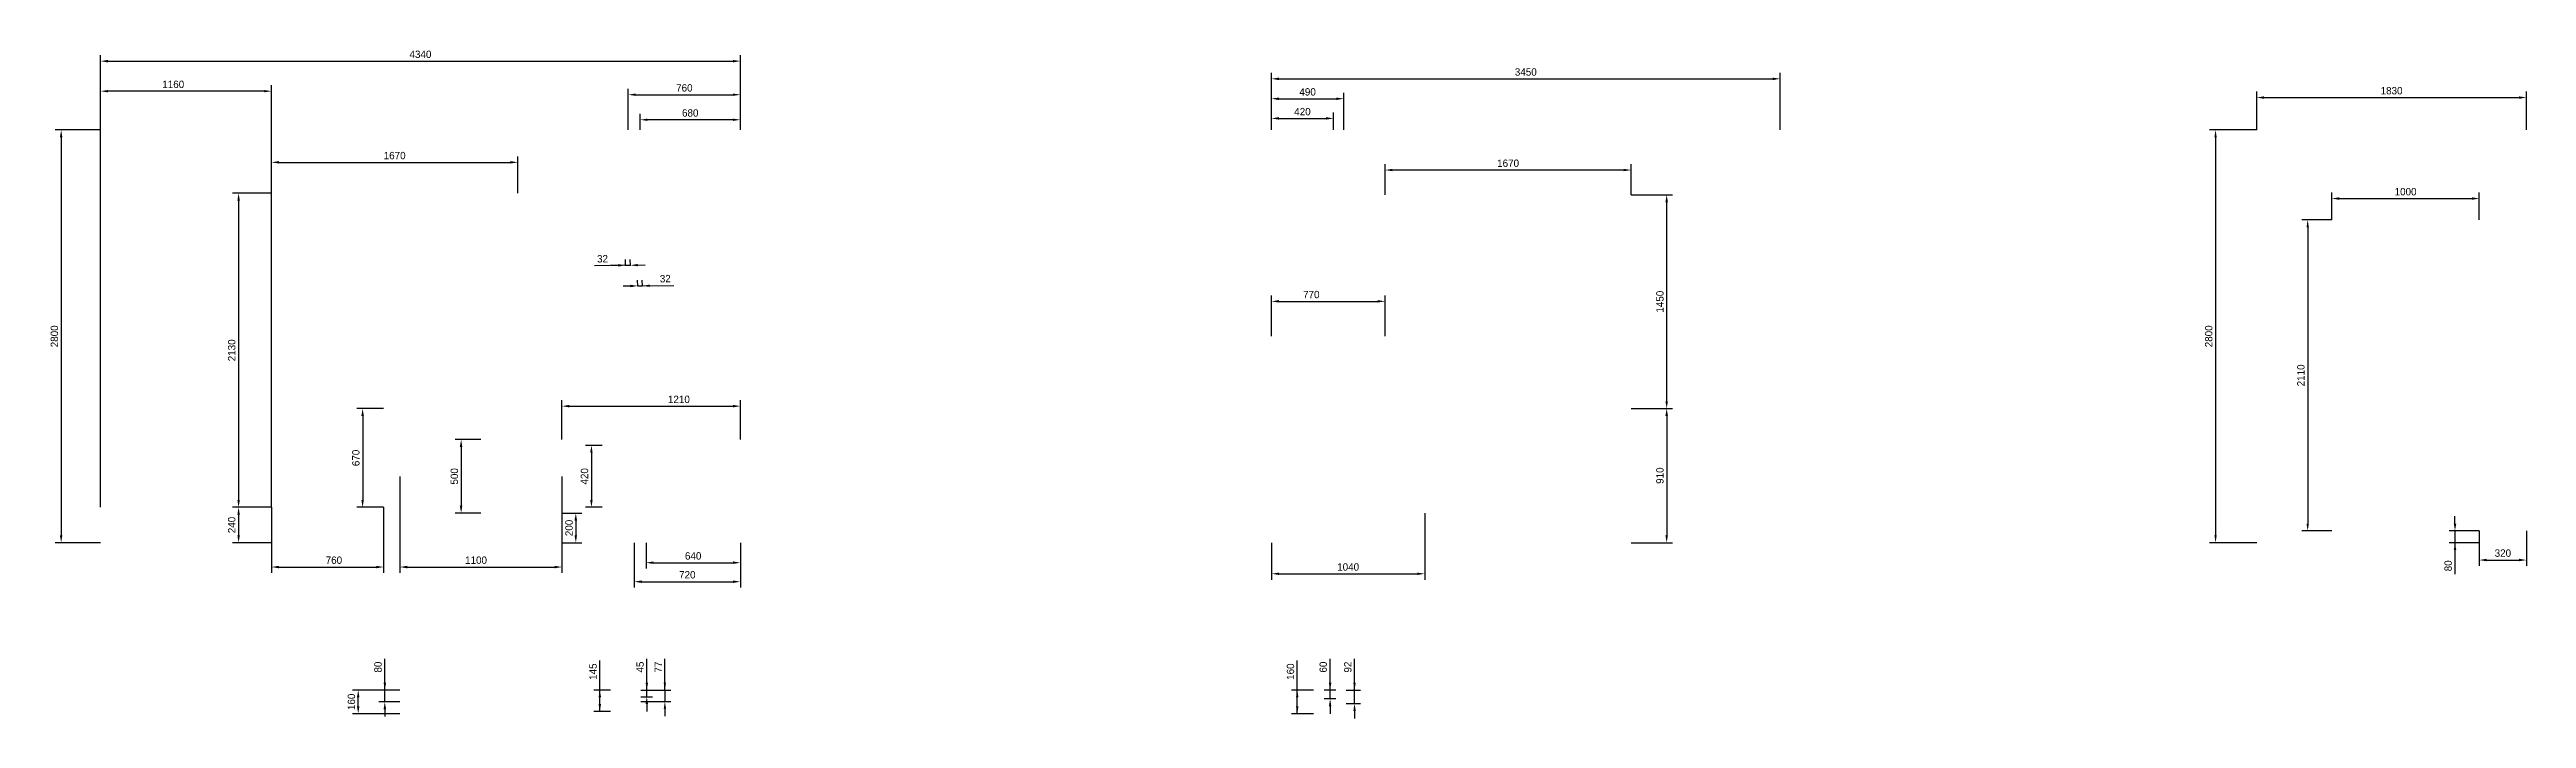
# Model space of a CAD drawing. Header units: millimetres. Extents: x 27201 to 44003, y -1761 to 16863.
# Drawn here: x 27201 to 44003, y 12326 to 16863 of the extents above; entities that cross this region are included whole.
import ezdxf

# ---------------------------------------------------------------- set-up
doc = ezdxf.new("R2010")
doc.units = ezdxf.units.MM
doc.layers.add('08 Размеры', color=7, linetype='Continuous')
doc.styles.get("Standard").update_dxf_attribs({"font": 'Ubuntu-R.ttf'})
doc.dimstyles.new('ISO-25', dxfattribs={"dimtxt": 2.5, "dimasz": 2.5, "dimexe": 1.25, "dimexo": 0.625, "dimtad": 1, "dimtxsty": 'Standard', "dimcen": 2.5, "dimadec": 0, "dimazin": 0, "dimtfac": 1, "dimtmove": 0, "dimatfit": 3, "dimfxl": 1, "dimarcsym": 0})

msp = doc.modelspace()

# ---------------------------------------------------------------- blocks, each defined once
blk = doc.blocks.new('*D76')
at = {"layer": '08 Размеры', "color": 0, "lineweight": -2}
for p, q in [((27547, 16318), (27240, 16318)), ((27280, 16268), (27280, 13568)), ((27547, 13518), (27240, 13518))]:
    blk.add_line(p, q, dxfattribs=at)
at = {"layer": '08 Размеры', "color": 0}
for points in [[(27288, 16268), (27271, 16268), (27280, 16318)], [(27271, 13568), (27288, 13568), (27280, 13518)]]:
    blk.add_solid(points, dxfattribs=at)
at = {"layer": 'Defpoints', "color": 0}
for p in [(27547, 16318), (27280, 13518), (27547, 13518)]:
    blk.add_point(p, dxfattribs=at)
at = {"layer": '08 Размеры', "color": 0, "insert": (27234, 14918), "char_height": 50, "attachment_point": 5, "rotation": 90}
blk.add_mtext('2800', dxfattribs=at)
blk = doc.blocks.new('*D77')
at = {"layer": '08 Размеры', "color": 0, "lineweight": -2}
for p, q in [((27547, 16318), (27547, 16825)), ((31887, 16318), (31887, 16825)), ((27597, 16785), (31837, 16785))]:
    blk.add_line(p, q, dxfattribs=at)
at = {"layer": '08 Размеры', "color": 0}
for points in [[(27597, 16793), (27597, 16776), (27547, 16785)], [(31837, 16776), (31837, 16793), (31887, 16785)]]:
    blk.add_solid(points, dxfattribs=at)
at = {"layer": 'Defpoints', "color": 0}
for p in [(31887, 16785), (27547, 16318), (31887, 16318)]:
    blk.add_point(p, dxfattribs=at)
at = {"layer": '08 Размеры', "color": 0, "insert": (29717, 16831), "char_height": 50, "attachment_point": 5}
blk.add_mtext('4340', dxfattribs=at)
blk = doc.blocks.new('*D78')
at = {"layer": '08 Размеры', "color": 0, "lineweight": -2}
for p, q in [((31207, 16318), (31207, 16427)), ((31837, 16387), (31257, 16387)), ((31887, 16318), (31887, 16427))]:
    blk.add_line(p, q, dxfattribs=at)
at = {"layer": '08 Размеры', "color": 0}
for points in [[(31257, 16395), (31257, 16379), (31207, 16387)], [(31837, 16379), (31837, 16395), (31887, 16387)]]:
    blk.add_solid(points, dxfattribs=at)
at = {"layer": 'Defpoints', "color": 0}
for p in [(31207, 16387), (31207, 16318), (31887, 16318)]:
    blk.add_point(p, dxfattribs=at)
at = {"layer": '08 Размеры', "color": 0, "insert": (31547, 16433), "char_height": 50, "attachment_point": 5}
blk.add_mtext('680', dxfattribs=at)
blk = doc.blocks.new('*D79')
at = {"layer": '08 Размеры', "color": 0, "lineweight": -2}
for p, q in [((31127, 16318), (31127, 16597)), ((31177, 16557), (31837, 16557)), ((31887, 16318), (31887, 16597))]:
    blk.add_line(p, q, dxfattribs=at)
at = {"layer": '08 Размеры', "color": 0}
for points in [[(31177, 16565), (31177, 16549), (31127, 16557)], [(31837, 16549), (31837, 16565), (31887, 16557)]]:
    blk.add_solid(points, dxfattribs=at)
at = {"layer": 'Defpoints', "color": 0}
for p in [(31887, 16557), (31127, 16318), (31887, 16318)]:
    blk.add_point(p, dxfattribs=at)
at = {"layer": '08 Размеры', "color": 0, "insert": (31507, 16603), "char_height": 50, "attachment_point": 5}
blk.add_mtext('760', dxfattribs=at)
blk = doc.blocks.new('*D80')
at = {"layer": '08 Размеры', "color": 0, "lineweight": -2}
for p, q in [((27547, 13758), (27547, 16621)), ((28657, 16581), (27597, 16581)), ((28707, 13758), (28707, 16621))]:
    blk.add_line(p, q, dxfattribs=at)
at = {"layer": '08 Размеры', "color": 0}
for points in [[(27597, 16589), (27597, 16573), (27547, 16581)], [(28657, 16573), (28657, 16589), (28707, 16581)]]:
    blk.add_solid(points, dxfattribs=at)
at = {"layer": 'Defpoints', "color": 0}
for p in [(27547, 16581), (27547, 13758), (28707, 13758)]:
    blk.add_point(p, dxfattribs=at)
at = {"layer": '08 Размеры', "color": 0, "insert": (28040, 16627), "char_height": 50, "attachment_point": 5}
blk.add_mtext('1160', dxfattribs=at)
blk = doc.blocks.new('*D81')
at = {"layer": '08 Размеры', "color": 0, "lineweight": -2}
for p, q in [((28707, 15888), (28443, 15888)), ((28483, 15838), (28483, 13808)), ((28707, 13758), (28443, 13758))]:
    blk.add_line(p, q, dxfattribs=at)
at = {"layer": '08 Размеры', "color": 0}
for points in [[(28492, 15838), (28475, 15838), (28483, 15888)], [(28475, 13808), (28492, 13808), (28483, 13758)]]:
    blk.add_solid(points, dxfattribs=at)
at = {"layer": 'Defpoints', "color": 0}
for p in [(28707, 15888), (28483, 13758), (28707, 13758)]:
    blk.add_point(p, dxfattribs=at)
at = {"layer": '08 Размеры', "color": 0, "insert": (28437, 14823), "char_height": 50, "attachment_point": 5, "rotation": 90}
blk.add_mtext('2130', dxfattribs=at)
blk = doc.blocks.new('*D82')
at = {"layer": '08 Размеры', "color": 0, "lineweight": -2}
for p, q in [((28707, 13758), (28443, 13758)), ((28483, 13708), (28483, 13568)), ((28707, 13518), (28443, 13518))]:
    blk.add_line(p, q, dxfattribs=at)
at = {"layer": '08 Размеры', "color": 0}
for points in [[(28492, 13708), (28475, 13708), (28483, 13758)], [(28475, 13568), (28492, 13568), (28483, 13518)]]:
    blk.add_solid(points, dxfattribs=at)
at = {"layer": 'Defpoints', "color": 0}
for p in [(28707, 13758), (28483, 13518), (28707, 13518)]:
    blk.add_point(p, dxfattribs=at)
at = {"layer": '08 Размеры', "color": 0, "insert": (28437, 13638), "char_height": 50, "attachment_point": 5, "rotation": 90}
blk.add_mtext('240', dxfattribs=at)
blk = doc.blocks.new('*D83')
at = {"layer": '08 Размеры', "color": 0, "lineweight": -2}
for p, q in [((28707, 13758), (28707, 13313)), ((29467, 13758), (29467, 13313)), ((28757, 13353), (29417, 13353))]:
    blk.add_line(p, q, dxfattribs=at)
at = {"layer": '08 Размеры', "color": 0}
for points in [[(28757, 13361), (28757, 13344), (28707, 13353)], [(29417, 13344), (29417, 13361), (29467, 13353)]]:
    blk.add_solid(points, dxfattribs=at)
at = {"layer": 'Defpoints', "color": 0}
for p in [(28707, 13758), (29467, 13758), (29467, 13353)]:
    blk.add_point(p, dxfattribs=at)
at = {"layer": '08 Размеры', "color": 0, "insert": (29130, 13399), "char_height": 50, "attachment_point": 5}
blk.add_mtext('760', dxfattribs=at)
blk = doc.blocks.new('*D84')
at = {"layer": '08 Размеры', "color": 0, "lineweight": -2}
for p, q in [((29467, 14428), (29285, 14428)), ((29325, 14378), (29325, 13808)), ((29467, 13758), (29285, 13758))]:
    blk.add_line(p, q, dxfattribs=at)
at = {"layer": '08 Размеры', "color": 0}
for points in [[(29333, 14378), (29316, 14378), (29325, 14428)], [(29316, 13808), (29333, 13808), (29325, 13758)]]:
    blk.add_solid(points, dxfattribs=at)
at = {"layer": 'Defpoints', "color": 0}
for p in [(29467, 14428), (29325, 13758), (29467, 13758)]:
    blk.add_point(p, dxfattribs=at)
at = {"layer": '08 Размеры', "color": 0, "insert": (29279, 14093), "char_height": 50, "attachment_point": 5, "rotation": 90}
blk.add_mtext('670', dxfattribs=at)
blk = doc.blocks.new('*D85')
at = {"layer": '08 Размеры', "color": 0, "lineweight": -2}
for p, q in [((29577, 13968), (29577, 13313)), ((30677, 13968), (30677, 13313)), ((29627, 13353), (30627, 13353))]:
    blk.add_line(p, q, dxfattribs=at)
at = {"layer": '08 Размеры', "color": 0}
for points in [[(29627, 13361), (29627, 13344), (29577, 13353)], [(30627, 13344), (30627, 13361), (30677, 13353)]]:
    blk.add_solid(points, dxfattribs=at)
at = {"layer": 'Defpoints', "color": 0}
for p in [(29577, 13968), (30677, 13968), (30677, 13353)]:
    blk.add_point(p, dxfattribs=at)
at = {"layer": '08 Размеры', "color": 0, "insert": (30094, 13399), "char_height": 50, "attachment_point": 5}
blk.add_mtext('1100', dxfattribs=at)
blk = doc.blocks.new('*D86')
at = {"layer": '08 Размеры', "color": 0, "lineweight": -2}
for p, q in [((30127, 14218), (29953, 14218)), ((29993, 14168), (29993, 13768)), ((30127, 13718), (29953, 13718))]:
    blk.add_line(p, q, dxfattribs=at)
at = {"layer": '08 Размеры', "color": 0}
for points in [[(30001, 14168), (29984, 14168), (29993, 14218)], [(29984, 13768), (30001, 13768), (29993, 13718)]]:
    blk.add_solid(points, dxfattribs=at)
at = {"layer": 'Defpoints', "color": 0}
for p in [(30127, 14218), (29993, 13718), (30127, 13718)]:
    blk.add_point(p, dxfattribs=at)
at = {"layer": '08 Размеры', "color": 0, "insert": (29947, 13968), "char_height": 50, "attachment_point": 5, "rotation": 90}
blk.add_mtext('500', dxfattribs=at)
blk = doc.blocks.new('*D87')
at = {"layer": '08 Размеры', "color": 0, "lineweight": -2}
for p, q in [((30949, 14178), (30837, 14178)), ((30877, 14128), (30877, 13808)), ((30949, 13758), (30837, 13758))]:
    blk.add_line(p, q, dxfattribs=at)
at = {"layer": '08 Размеры', "color": 0}
for points in [[(30885, 14128), (30868, 14128), (30877, 14178)], [(30868, 13808), (30885, 13808), (30877, 13758)]]:
    blk.add_solid(points, dxfattribs=at)
at = {"layer": 'Defpoints', "color": 0}
for p in [(30949, 14178), (30877, 13758), (30949, 13758)]:
    blk.add_point(p, dxfattribs=at)
at = {"layer": '08 Размеры', "color": 0, "insert": (30830, 13968), "char_height": 50, "attachment_point": 5, "rotation": 90}
blk.add_mtext('420', dxfattribs=at)
blk = doc.blocks.new('*D88')
at = {"layer": '08 Размеры', "color": 0, "lineweight": -2}
for p, q in [((31247, 13518), (31247, 13342)), ((31887, 13518), (31887, 13342)), ((31297, 13382), (31837, 13382))]:
    blk.add_line(p, q, dxfattribs=at)
at = {"layer": '08 Размеры', "color": 0}
for points in [[(31297, 13391), (31297, 13374), (31247, 13382)], [(31837, 13374), (31837, 13391), (31887, 13382)]]:
    blk.add_solid(points, dxfattribs=at)
at = {"layer": 'Defpoints', "color": 0}
for p in [(31247, 13518), (31887, 13518), (31887, 13382)]:
    blk.add_point(p, dxfattribs=at)
at = {"layer": '08 Размеры', "color": 0, "insert": (31567, 13428), "char_height": 50, "attachment_point": 5}
blk.add_mtext('640', dxfattribs=at)
blk = doc.blocks.new('*D89')
at = {"layer": '08 Размеры', "color": 0, "lineweight": -2}
for p, q in [((31167, 13518), (31167, 13213)), ((31887, 13518), (31887, 13213)), ((31217, 13253), (31837, 13253))]:
    blk.add_line(p, q, dxfattribs=at)
at = {"layer": '08 Размеры', "color": 0}
for points in [[(31217, 13262), (31217, 13245), (31167, 13253)], [(31837, 13245), (31837, 13262), (31887, 13253)]]:
    blk.add_solid(points, dxfattribs=at)
at = {"layer": 'Defpoints', "color": 0}
for p in [(31167, 13518), (31887, 13518), (31887, 13253)]:
    blk.add_point(p, dxfattribs=at)
at = {"layer": '08 Размеры', "color": 0, "insert": (31527, 13300), "char_height": 50, "attachment_point": 5}
blk.add_mtext('720', dxfattribs=at)
blk = doc.blocks.new('*D90')
at = {"layer": '08 Размеры', "color": 0, "lineweight": -2}
for p, q in [((30677, 13718), (30811, 13718)), ((30771, 13668), (30771, 13568)), ((30677, 13518), (30811, 13518))]:
    blk.add_line(p, q, dxfattribs=at)
at = {"layer": '08 Размеры', "color": 0}
for points in [[(30779, 13668), (30762, 13668), (30771, 13718)], [(30762, 13568), (30779, 13568), (30771, 13518)]]:
    blk.add_solid(points, dxfattribs=at)
at = {"layer": 'Defpoints', "color": 0}
for p in [(30677, 13718), (30677, 13518), (30771, 13518)]:
    blk.add_point(p, dxfattribs=at)
at = {"layer": '08 Размеры', "color": 0, "insert": (30725, 13618), "char_height": 50, "attachment_point": 5, "rotation": 90}
blk.add_mtext('200', dxfattribs=at)
blk = doc.blocks.new('*D91')
at = {"layer": '08 Размеры', "color": 0, "lineweight": -2}
for p, q in [((28707, 15888), (28707, 16138)), ((30377, 15888), (30377, 16138)), ((28757, 16098), (30327, 16098))]:
    blk.add_line(p, q, dxfattribs=at)
at = {"layer": '08 Размеры', "color": 0}
for points in [[(28757, 16107), (28757, 16090), (28707, 16098)], [(30327, 16090), (30327, 16107), (30377, 16098)]]:
    blk.add_solid(points, dxfattribs=at)
at = {"layer": 'Defpoints', "color": 0}
for p in [(30377, 16098), (28707, 15888), (30377, 15888)]:
    blk.add_point(p, dxfattribs=at)
at = {"layer": '08 Размеры', "color": 0, "insert": (29542, 16144), "char_height": 50, "attachment_point": 5}
blk.add_mtext('1670', dxfattribs=at)
blk = doc.blocks.new('*D92')
at = {"layer": '08 Размеры', "color": 0, "lineweight": -2}
for p, q in [((30677, 14218), (30677, 14484)), ((31887, 14218), (31887, 14484)), ((30727, 14444), (31837, 14444))]:
    blk.add_line(p, q, dxfattribs=at)
at = {"layer": '08 Размеры', "color": 0}
for points in [[(30727, 14453), (30727, 14436), (30677, 14444)], [(31837, 14436), (31837, 14453), (31887, 14444)]]:
    blk.add_solid(points, dxfattribs=at)
at = {"layer": 'Defpoints', "color": 0}
for p in [(31887, 14444), (30677, 14218), (31887, 14218)]:
    blk.add_point(p, dxfattribs=at)
at = {"layer": '08 Размеры', "color": 0, "insert": (31470, 14490), "char_height": 50, "attachment_point": 5}
blk.add_mtext('1210', dxfattribs=at)
blk = doc.blocks.new('*D93')
at = {"layer": '08 Размеры', "color": 0, "lineweight": -2}
for p, q in [((31191, 15258), (31190, 15300)), ((31223, 15258), (31222, 15300)), ((31141, 15259), (31091, 15259)), ((31191, 15260), (31435, 15263)), ((31191, 15260), (31223, 15260))]:
    blk.add_line(p, q, dxfattribs=at)
at = {"layer": '08 Размеры', "color": 0}
for points in [[(31141, 15251), (31140, 15268), (31191, 15260)], [(31272, 15269), (31273, 15253), (31223, 15260)]]:
    blk.add_solid(points, dxfattribs=at)
at = {"layer": 'Defpoints', "color": 0}
for p in [(31191, 15258), (31223, 15260), (31223, 15258)]:
    blk.add_point(p, dxfattribs=at)
at = {"layer": '08 Размеры', "color": 0, "insert": (31378, 15309), "char_height": 50, "attachment_point": 5, "rotation": 0.8185}
blk.add_mtext('32', dxfattribs=at)
blk = doc.blocks.new('*D94')
at = {"layer": '08 Размеры', "color": 0, "lineweight": -2}
for p, q in [((31109, 15400), (30897, 15397)), ((31059, 15399), (31009, 15398)), ((31109, 15397), (31108, 15440)), ((31109, 15400), (31141, 15400)), ((31141, 15398), (31140, 15440)), ((31191, 15401), (31241, 15402))]:
    blk.add_line(p, q, dxfattribs=at)
at = {"layer": '08 Размеры', "color": 0}
for points in [[(31059, 15391), (31058, 15408), (31109, 15400)], [(31190, 15409), (31191, 15393), (31141, 15400)]]:
    blk.add_solid(points, dxfattribs=at)
at = {"layer": 'Defpoints', "color": 0}
for p in [(31109, 15397), (31141, 15400), (31141, 15398)]:
    blk.add_point(p, dxfattribs=at)
at = {"layer": '08 Размеры', "color": 0, "insert": (30952, 15444), "char_height": 50, "attachment_point": 5, "rotation": 0.8185}
blk.add_mtext('32', dxfattribs=at)
blk = doc.blocks.new('*D97')
at = {"layer": '08 Размеры', "color": 0, "lineweight": -2}
for p, q in [((29475, 12438), (29475, 12731)), ((29475, 12568), (29475, 12618)), ((29577, 12518), (29435, 12518)), ((29577, 12438), (29435, 12438)), ((29475, 12438), (29475, 12518)), ((29475, 12388), (29475, 12338))]:
    blk.add_line(p, q, dxfattribs=at)
at = {"layer": '08 Размеры', "color": 0}
for points in [[(29467, 12568), (29484, 12568), (29475, 12518)], [(29484, 12388), (29467, 12388), (29475, 12438)]]:
    blk.add_solid(points, dxfattribs=at)
at = {"layer": 'Defpoints', "color": 0}
for p in [(29475, 12518), (29577, 12518), (29577, 12438)]:
    blk.add_point(p, dxfattribs=at)
at = {"layer": '08 Размеры', "color": 0, "insert": (29429, 12674), "char_height": 50, "attachment_point": 5, "rotation": 90}
blk.add_mtext('80', dxfattribs=at)
blk = doc.blocks.new('*D98')
at = {"layer": '08 Размеры', "color": 0, "lineweight": -2}
for p, q in [((29577, 12518), (29255, 12518)), ((29295, 12408), (29295, 12468)), ((29577, 12358), (29255, 12358))]:
    blk.add_line(p, q, dxfattribs=at)
at = {"layer": '08 Размеры', "color": 0}
for points in [[(29303, 12468), (29286, 12468), (29295, 12518)], [(29286, 12408), (29303, 12408), (29295, 12358)]]:
    blk.add_solid(points, dxfattribs=at)
at = {"layer": 'Defpoints', "color": 0}
for p in [(29295, 12518), (29577, 12518), (29577, 12358)]:
    blk.add_point(p, dxfattribs=at)
at = {"layer": '08 Размеры', "color": 0, "insert": (29249, 12438), "char_height": 50, "attachment_point": 5, "rotation": 90}
blk.add_mtext('160', dxfattribs=at)
blk = doc.blocks.new('*D99')
at = {"layer": '08 Размеры', "color": 0, "lineweight": -2}
for p, q in [((30934, 12373), (30934, 12718)), ((31006, 12518), (30894, 12518)), ((30934, 12423), (30934, 12468)), ((31006, 12373), (30894, 12373))]:
    blk.add_line(p, q, dxfattribs=at)
at = {"layer": '08 Размеры', "color": 0}
for points in [[(30942, 12468), (30925, 12468), (30934, 12518)], [(30925, 12423), (30942, 12423), (30934, 12373)]]:
    blk.add_solid(points, dxfattribs=at)
at = {"layer": 'Defpoints', "color": 0}
for p in [(30934, 12518), (31006, 12518), (31006, 12373)]:
    blk.add_point(p, dxfattribs=at)
at = {"layer": '08 Размеры', "color": 0, "insert": (30888, 12643), "char_height": 50, "attachment_point": 5, "rotation": 90}
blk.add_mtext('145', dxfattribs=at)
blk = doc.blocks.new('*D100')
at = {"layer": '08 Размеры', "color": 0, "lineweight": -2}
for p, q in [((31252, 12473), (31252, 12731)), ((31252, 12568), (31252, 12618)), ((31211, 12518), (31292, 12518)), ((31211, 12473), (31292, 12473)), ((31252, 12473), (31252, 12518)), ((31252, 12423), (31252, 12373))]:
    blk.add_line(p, q, dxfattribs=at)
at = {"layer": '08 Размеры', "color": 0}
for points in [[(31244, 12568), (31261, 12568), (31252, 12518)], [(31261, 12423), (31244, 12423), (31252, 12473)]]:
    blk.add_solid(points, dxfattribs=at)
at = {"layer": 'Defpoints', "color": 0}
for p in [(31211, 12518), (31211, 12473), (31252, 12518)]:
    blk.add_point(p, dxfattribs=at)
at = {"layer": '08 Размеры', "color": 0, "insert": (31207, 12674), "char_height": 50, "attachment_point": 5, "rotation": 90}
blk.add_mtext('45', dxfattribs=at)
blk = doc.blocks.new('*D101')
at = {"layer": '08 Размеры', "color": 0, "lineweight": -2}
for p, q in [((31375, 12518), (31375, 12730)), ((31375, 12568), (31375, 12618)), ((31211, 12441), (31415, 12441)), ((31212, 12518), (31415, 12518)), ((31375, 12518), (31375, 12441)), ((31375, 12391), (31375, 12341))]:
    blk.add_line(p, q, dxfattribs=at)
at = {"layer": '08 Размеры', "color": 0}
for points in [[(31367, 12568), (31383, 12568), (31375, 12518)], [(31383, 12391), (31367, 12391), (31375, 12441)]]:
    blk.add_solid(points, dxfattribs=at)
at = {"layer": 'Defpoints', "color": 0}
for p in [(31211, 12441), (31212, 12518), (31375, 12441)]:
    blk.add_point(p, dxfattribs=at)
at = {"layer": '08 Размеры', "color": 0, "insert": (31330, 12674), "char_height": 50, "attachment_point": 5, "rotation": 90}
blk.add_mtext('77', dxfattribs=at)
blk = doc.blocks.new('*D103')
at = {"layer": '08 Размеры', "color": 0, "lineweight": -2}
for p, q in [((35490, 16318), (35490, 16705)), ((35540, 16665), (38890, 16665)), ((38940, 16318), (38940, 16705))]:
    blk.add_line(p, q, dxfattribs=at)
at = {"layer": '08 Размеры', "color": 0}
for points in [[(35540, 16673), (35540, 16656), (35490, 16665)], [(38890, 16656), (38890, 16673), (38940, 16665)]]:
    blk.add_solid(points, dxfattribs=at)
at = {"layer": 'Defpoints', "color": 0}
for p in [(38940, 16665), (35490, 16318), (38940, 16318)]:
    blk.add_point(p, dxfattribs=at)
at = {"layer": '08 Размеры', "color": 0, "insert": (37215, 16711), "char_height": 50, "attachment_point": 5}
blk.add_mtext('3450', dxfattribs=at)
blk = doc.blocks.new('*D104')
at = {"layer": '08 Размеры', "color": 0, "lineweight": -2}
for p, q in [((35490, 16318), (35490, 16436)), ((35540, 16396), (35860, 16396)), ((35910, 16318), (35910, 16436))]:
    blk.add_line(p, q, dxfattribs=at)
at = {"layer": '08 Размеры', "color": 0}
for points in [[(35540, 16405), (35540, 16388), (35490, 16396)], [(35860, 16388), (35860, 16405), (35910, 16396)]]:
    blk.add_solid(points, dxfattribs=at)
at = {"layer": 'Defpoints', "color": 0}
for p in [(35490, 16318), (35910, 16396), (35910, 16318)]:
    blk.add_point(p, dxfattribs=at)
at = {"layer": '08 Размеры', "color": 0, "insert": (35700, 16442), "char_height": 50, "attachment_point": 5}
blk.add_mtext('420', dxfattribs=at)
blk = doc.blocks.new('*D105')
at = {"layer": '08 Размеры', "color": 0, "lineweight": -2}
for p, q in [((35490, 16318), (35490, 16570)), ((35540, 16530), (35930, 16530)), ((35980, 16318), (35980, 16570))]:
    blk.add_line(p, q, dxfattribs=at)
at = {"layer": '08 Размеры', "color": 0}
for points in [[(35540, 16538), (35540, 16521), (35490, 16530)], [(35930, 16521), (35930, 16538), (35980, 16530)]]:
    blk.add_solid(points, dxfattribs=at)
at = {"layer": 'Defpoints', "color": 0}
for p in [(35980, 16530), (35490, 16318), (35980, 16318)]:
    blk.add_point(p, dxfattribs=at)
at = {"layer": '08 Размеры', "color": 0, "insert": (35735, 16576), "char_height": 50, "attachment_point": 5}
blk.add_mtext('490', dxfattribs=at)
blk = doc.blocks.new('*D106')
at = {"layer": '08 Размеры', "color": 0, "lineweight": -2}
for p, q in [((35490, 14918), (35490, 15195)), ((35540, 15155), (36210, 15155)), ((36260, 14918), (36260, 15195))]:
    blk.add_line(p, q, dxfattribs=at)
at = {"layer": '08 Размеры', "color": 0}
for points in [[(35540, 15164), (35540, 15147), (35490, 15155)], [(36210, 15147), (36210, 15164), (36260, 15155)]]:
    blk.add_solid(points, dxfattribs=at)
at = {"layer": 'Defpoints', "color": 0}
for p in [(36260, 15155), (35490, 14918), (36260, 14918)]:
    blk.add_point(p, dxfattribs=at)
at = {"layer": '08 Размеры', "color": 0, "insert": (35760, 15201), "char_height": 50, "attachment_point": 5}
blk.add_mtext('770', dxfattribs=at)
blk = doc.blocks.new('*D107')
at = {"layer": '08 Размеры', "color": 0, "lineweight": -2}
for p, q in [((37930, 14428), (38211, 14428)), ((38171, 14378), (38171, 13568)), ((37930, 13518), (38211, 13518))]:
    blk.add_line(p, q, dxfattribs=at)
at = {"layer": '08 Размеры', "color": 0}
for points in [[(38179, 14378), (38162, 14378), (38171, 14428)], [(38162, 13568), (38179, 13568), (38171, 13518)]]:
    blk.add_solid(points, dxfattribs=at)
at = {"layer": 'Defpoints', "color": 0}
for p in [(37930, 14428), (37930, 13518), (38171, 13518)]:
    blk.add_point(p, dxfattribs=at)
at = {"layer": '08 Размеры', "color": 0, "insert": (38125, 13973), "char_height": 50, "attachment_point": 5, "rotation": 90}
blk.add_mtext('910', dxfattribs=at)
blk = doc.blocks.new('*D108')
at = {"layer": '08 Размеры', "color": 0, "lineweight": -2}
for p, q in [((36260, 15878), (36260, 16086)), ((37880, 16046), (36310, 16046)), ((37930, 15878), (37930, 16086))]:
    blk.add_line(p, q, dxfattribs=at)
at = {"layer": '08 Размеры', "color": 0}
for points in [[(36310, 16054), (36310, 16038), (36260, 16046)], [(37880, 16038), (37880, 16054), (37930, 16046)]]:
    blk.add_solid(points, dxfattribs=at)
at = {"layer": 'Defpoints', "color": 0}
for p in [(36260, 16046), (36260, 15878), (37930, 15878)]:
    blk.add_point(p, dxfattribs=at)
at = {"layer": '08 Размеры', "color": 0, "insert": (37095, 16092), "char_height": 50, "attachment_point": 5}
blk.add_mtext('1670', dxfattribs=at)
blk = doc.blocks.new('*D109')
at = {"layer": '08 Размеры', "color": 0, "lineweight": -2}
for p, q in [((37930, 15878), (38211, 15878)), ((38171, 14478), (38171, 15828)), ((37930, 14428), (38211, 14428))]:
    blk.add_line(p, q, dxfattribs=at)
at = {"layer": '08 Размеры', "color": 0}
for points in [[(38179, 15828), (38162, 15828), (38171, 15878)], [(38162, 14478), (38179, 14478), (38171, 14428)]]:
    blk.add_solid(points, dxfattribs=at)
at = {"layer": 'Defpoints', "color": 0}
for p in [(37930, 15878), (38171, 15878), (37930, 14428)]:
    blk.add_point(p, dxfattribs=at)
at = {"layer": '08 Размеры', "color": 0, "insert": (38125, 15153), "char_height": 50, "attachment_point": 5, "rotation": 90}
blk.add_mtext('1450', dxfattribs=at)
blk = doc.blocks.new('*D110')
at = {"layer": '08 Размеры', "color": 0, "lineweight": -2}
for p, q in [((36530, 13718), (36530, 13267)), ((35490, 13518), (35490, 13267)), ((35540, 13307), (36480, 13307))]:
    blk.add_line(p, q, dxfattribs=at)
at = {"layer": '08 Размеры', "color": 0}
for points in [[(35540, 13315), (35540, 13299), (35490, 13307)], [(36480, 13299), (36480, 13315), (36530, 13307)]]:
    blk.add_solid(points, dxfattribs=at)
at = {"layer": 'Defpoints', "color": 0}
for p in [(36530, 13718), (35490, 13518), (36530, 13307)]:
    blk.add_point(p, dxfattribs=at)
at = {"layer": '08 Размеры', "color": 0, "insert": (36010, 13353), "char_height": 50, "attachment_point": 5}
blk.add_mtext('1040', dxfattribs=at)
blk = doc.blocks.new('*D111')
at = {"layer": '08 Размеры', "color": 0, "lineweight": -2}
for p, q in [((35665, 12358), (35665, 12719)), ((35775, 12518), (35625, 12518)), ((35665, 12408), (35665, 12468)), ((35775, 12358), (35625, 12358))]:
    blk.add_line(p, q, dxfattribs=at)
at = {"layer": '08 Размеры', "color": 0}
for points in [[(35673, 12468), (35656, 12468), (35665, 12518)], [(35656, 12408), (35673, 12408), (35665, 12358)]]:
    blk.add_solid(points, dxfattribs=at)
at = {"layer": 'Defpoints', "color": 0}
for p in [(35665, 12518), (35775, 12518), (35775, 12358)]:
    blk.add_point(p, dxfattribs=at)
at = {"layer": '08 Размеры', "color": 0, "insert": (35619, 12643), "char_height": 50, "attachment_point": 5, "rotation": 90}
blk.add_mtext('160', dxfattribs=at)
blk = doc.blocks.new('*D112')
at = {"layer": '08 Размеры', "color": 0, "lineweight": -2}
for p, q in [((35888, 12458), (35888, 12731)), ((35926, 12518), (35848, 12518)), ((35926, 12458), (35848, 12458)), ((35888, 12458), (35888, 12518)), ((35888, 12408), (35888, 12358))]:
    blk.add_line(p, q, dxfattribs=at)
at = {"layer": '08 Размеры', "color": 0}
for points in [[(35879, 12568), (35896, 12568), (35888, 12518)], [(35896, 12408), (35879, 12408), (35888, 12458)]]:
    blk.add_solid(points, dxfattribs=at)
at = {"layer": 'Defpoints', "color": 0}
for p in [(35888, 12518), (35926, 12518), (35926, 12458)]:
    blk.add_point(p, dxfattribs=at)
at = {"layer": '08 Размеры', "color": 0, "insert": (35841, 12674), "char_height": 50, "attachment_point": 5, "rotation": 90}
blk.add_mtext('60', dxfattribs=at)
blk = doc.blocks.new('*D113')
at = {"layer": '08 Размеры', "color": 0, "lineweight": -2}
for p, q in [((36053, 12426), (36053, 12730)), ((36053, 12568), (36053, 12618)), ((35996, 12518), (36093, 12518)), ((36053, 12426), (36053, 12518)), ((35996, 12426), (36093, 12426)), ((36053, 12376), (36053, 12326))]:
    blk.add_line(p, q, dxfattribs=at)
at = {"layer": '08 Размеры', "color": 0}
for points in [[(36045, 12568), (36062, 12568), (36053, 12518)], [(36062, 12376), (36045, 12376), (36053, 12426)]]:
    blk.add_solid(points, dxfattribs=at)
at = {"layer": 'Defpoints', "color": 0}
for p in [(35996, 12518), (36053, 12518), (35996, 12426)]:
    blk.add_point(p, dxfattribs=at)
at = {"layer": '08 Размеры', "color": 0, "insert": (36008, 12674), "char_height": 50, "attachment_point": 5, "rotation": 90}
blk.add_mtext('92', dxfattribs=at)
blk = doc.blocks.new('*D143')
at = {"layer": '08 Размеры', "color": 0, "lineweight": -2}
for p, q in [((42173, 16318), (41854, 16318)), ((41894, 16268), (41894, 13568)), ((42173, 13518), (41854, 13518))]:
    blk.add_line(p, q, dxfattribs=at)
at = {"layer": '08 Размеры', "color": 0}
for points in [[(41902, 16268), (41886, 16268), (41894, 16318)], [(41886, 13568), (41902, 13568), (41894, 13518)]]:
    blk.add_solid(points, dxfattribs=at)
at = {"layer": 'Defpoints', "color": 0}
for p in [(42173, 16318), (41894, 13518), (42173, 13518)]:
    blk.add_point(p, dxfattribs=at)
at = {"layer": '08 Размеры', "color": 0, "insert": (41848, 14918), "char_height": 50, "attachment_point": 5, "rotation": 90}
blk.add_mtext('2800', dxfattribs=at)
blk = doc.blocks.new('*D144')
at = {"layer": '08 Размеры', "color": 0, "lineweight": -2}
for p, q in [((42173, 16318), (42173, 16578)), ((42223, 16538), (43953, 16538)), ((44003, 16318), (44003, 16578))]:
    blk.add_line(p, q, dxfattribs=at)
at = {"layer": '08 Размеры', "color": 0}
for points in [[(42223, 16546), (42223, 16529), (42173, 16538)], [(43953, 16529), (43953, 16546), (44003, 16538)]]:
    blk.add_solid(points, dxfattribs=at)
at = {"layer": 'Defpoints', "color": 0}
for p in [(44003, 16538), (42173, 16318), (44003, 16318)]:
    blk.add_point(p, dxfattribs=at)
at = {"layer": '08 Размеры', "color": 0, "insert": (43088, 16584), "char_height": 50, "attachment_point": 5}
blk.add_mtext('1830', dxfattribs=at)
blk = doc.blocks.new('*D145')
at = {"layer": '08 Размеры', "color": 0, "lineweight": -2}
for p, q in [((43683, 13598), (43683, 13360)), ((44003, 13598), (44003, 13360)), ((43733, 13400), (43953, 13400))]:
    blk.add_line(p, q, dxfattribs=at)
at = {"layer": '08 Размеры', "color": 0}
for points in [[(43733, 13409), (43733, 13392), (43683, 13400)], [(43953, 13392), (43953, 13409), (44003, 13400)]]:
    blk.add_solid(points, dxfattribs=at)
at = {"layer": 'Defpoints', "color": 0}
for p in [(43683, 13598), (44003, 13598), (44003, 13400)]:
    blk.add_point(p, dxfattribs=at)
at = {"layer": '08 Размеры', "color": 0, "insert": (43843, 13447), "char_height": 50, "attachment_point": 5}
blk.add_mtext('320', dxfattribs=at)
blk = doc.blocks.new('*D146')
at = {"layer": '08 Размеры', "color": 0, "lineweight": -2}
for p, q in [((43518, 13648), (43518, 13698)), ((43683, 13598), (43478, 13598)), ((43683, 13518), (43478, 13518)), ((43518, 13598), (43518, 13304)), ((43518, 13598), (43518, 13518))]:
    blk.add_line(p, q, dxfattribs=at)
at = {"layer": '08 Размеры', "color": 0}
for points in [[(43510, 13648), (43527, 13648), (43518, 13598)], [(43527, 13468), (43510, 13468), (43518, 13518)]]:
    blk.add_solid(points, dxfattribs=at)
at = {"layer": 'Defpoints', "color": 0}
for p in [(43518, 13518), (43683, 13598), (43683, 13518)]:
    blk.add_point(p, dxfattribs=at)
at = {"layer": '08 Размеры', "color": 0, "insert": (43472, 13361), "char_height": 50, "attachment_point": 5, "rotation": 90}
blk.add_mtext('80', dxfattribs=at)
blk = doc.blocks.new('*D147')
at = {"layer": '08 Размеры', "color": 0, "lineweight": -2}
for p, q in [((42683, 15708), (42683, 15893)), ((42733, 15853), (43633, 15853)), ((43683, 15708), (43683, 15893))]:
    blk.add_line(p, q, dxfattribs=at)
at = {"layer": '08 Размеры', "color": 0}
for points in [[(42733, 15861), (42733, 15844), (42683, 15853)], [(43633, 15844), (43633, 15861), (43683, 15853)]]:
    blk.add_solid(points, dxfattribs=at)
at = {"layer": 'Defpoints', "color": 0}
for p in [(43683, 15853), (42683, 15708), (43683, 15708)]:
    blk.add_point(p, dxfattribs=at)
at = {"layer": '08 Размеры', "color": 0, "insert": (43183, 15899), "char_height": 50, "attachment_point": 5}
blk.add_mtext('1000', dxfattribs=at)
blk = doc.blocks.new('*D148')
at = {"layer": '08 Размеры', "color": 0, "lineweight": -2}
for p, q in [((42683, 15708), (42479, 15708)), ((42519, 15658), (42519, 13648)), ((42683, 13598), (42479, 13598))]:
    blk.add_line(p, q, dxfattribs=at)
at = {"layer": '08 Размеры', "color": 0}
for points in [[(42527, 15658), (42511, 15658), (42519, 15708)], [(42511, 13648), (42527, 13648), (42519, 13598)]]:
    blk.add_solid(points, dxfattribs=at)
at = {"layer": 'Defpoints', "color": 0}
for p in [(42683, 15708), (42519, 13598), (42683, 13598)]:
    blk.add_point(p, dxfattribs=at)
at = {"layer": '08 Размеры', "color": 0, "insert": (42473, 14653), "char_height": 50, "attachment_point": 5, "rotation": 90}
blk.add_mtext('2110', dxfattribs=at)

# ---------------------------------------------------------------- dimensions: what is measured, and where the dimension line sits
at = {"layer": '08 Размеры'}
for base, p1, p2, picture, middle in [((31887.477, 16784.557), (27547.477, 16317.511), (31887.477, 16317.511), '*D77', (29717.477, 16784.557)), ((27547.477, 16581.059), (28707.477, 13757.511), (27547.477, 13757.511), '*D80', (28039.598, 16581.059)), ((31887.477, 16556.954), (31127.477, 16317.511), (31887.477, 16318.136), '*D79', (31507.477, 16556.954)), ((44003.018, 16537.61), (42173.018, 16317.511), (44003.018, 16317.511), '*D144', (43088.018, 16537.61)), ((36260.088, 15155.336), (35490.088, 14917.511), (36260.088, 14917.511), '*D106', (35760.281, 15155.336)), ((31887.477, 14444.293), (30677.477, 14217.511), (31887.477, 14217.511), '*D92', (31470.413, 14444.293)), ((30677.477, 13352.609), (29577.477, 13967.511), (30677.477, 13967.511), '*D85', (30094.406, 13352.609)), ((29467.477, 13352.609), (28707.477, 13757.511), (29467.477, 13757.511), '*D83', (29129.71, 13352.609)), ((31887.477, 13382.364), (31247.477, 13517.511), (31887.477, 13517.511), '*D88', (31567.477, 13382.364))]:
    dim = msp.add_linear_dim(base=base, p1=p1, p2=p2, dimstyle='ISO-25', override={"dimtxt": 50, "dimasz": 50, "dimexe": 40, "dimexo": 0, "dimgap": 20}, dxfattribs=at)
    dim.commit()
    dim.dimension.update_dxf_attribs({"geometry": picture, "text_midpoint": middle, "dimtype": 160})
for base, p1, p2, picture, middle in [((38940.088, 16664.666), (35490.088, 16317.511), (38940.088, 16317.511), '*D103', (37215.088, 16710.785)), ((35980.088, 16529.787), (35490.088, 16318.136), (35980.088, 16317.511), '*D105', (35735.088, 16575.906)), ((35910.088, 16396.228), (35490.088, 16317.511), (35910.088, 16317.511), '*D104', (35700.088, 16442.347)), ((31207.477, 16387.016), (31887.477, 16317.511), (31207.477, 16317.511), '*D78', (31547.477, 16433.135)), ((30377.477, 16098.232), (28707.477, 15887.511), (30377.477, 15887.511), '*D91', (29542.477, 16144.35)), ((36260.088, 16046.133), (37930.088, 15877.511), (36260.088, 15877.511), '*D108', (37095.088, 16092.251)), ((43683.018, 15852.826), (42683.018, 15707.511), (43683.018, 15707.511), '*D147', (43183.018, 15898.945)), ((36530.088, 13306.941), (35490.088, 13517.511), (36530.088, 13717.511), '*D110', (36010.088, 13353.059)), ((31887.477, 13253.387), (31167.477, 13517.511), (31887.477, 13517.511), '*D89', (31527.477, 13299.505)), ((44003.018, 13400.421), (43683.018, 13597.511), (44003.018, 13597.511), '*D145', (43843.018, 13446.54))]:
    dim = msp.add_linear_dim(base=base, p1=p1, p2=p2, dimstyle='ISO-25', override={"dimtxt": 50, "dimasz": 50, "dimexe": 40, "dimexo": 0, "dimgap": 20}, dxfattribs=at)
    dim.commit()
    dim.dimension.update_dxf_attribs({"geometry": picture, "text_midpoint": middle})
for base, p1, p2, picture, middle in [((27279.802, 13517.511), (27547.477, 16317.511), (27547.477, 13517.511), '*D76', (27233.684, 14917.511)), ((28483.208, 13757.511), (28707.477, 15887.511), (28707.477, 13757.511), '*D81', (28437.09, 14822.511)), ((38170.755, 15877.511), (37930.088, 14427.511), (37930.088, 15877.511), '*D109', (38124.636, 15152.511)), ((42518.917, 13597.511), (42683.018, 15707.511), (42683.018, 13597.511), '*D148', (42472.799, 14652.511)), ((29324.649, 13757.511), (29467.477, 14427.511), (29467.477, 13757.511), '*D84', (29278.53, 14092.511)), ((38170.755, 13517.511), (37930.088, 14427.511), (37930.088, 13517.511), '*D107', (38124.636, 13972.511)), ((29992.814, 13717.511), (30127.477, 14217.511), (30127.477, 13717.511), '*D86', (29946.696, 13967.511)), ((30876.535, 13757.511), (30949.494, 14177.511), (30949.494, 13757.511), '*D87', (30830.417, 13967.511)), ((28483.208, 13517.511), (28706.852, 13757.511), (28706.852, 13517.511), '*D82', (28437.09, 13637.511)), ((43518.173, 13517.511), (43683.018, 13597.511), (43683.018, 13517.511), '*D146', (43472.055, 13360.607)), ((35887.602, 12517.511), (35926.088, 12457.511), (35926.088, 12517.511), '*D112', (35841.484, 12674.127)), ((29294.678, 12517.511), (29577.477, 12357.511), (29577.477, 12517.511), '*D98', (29248.56, 12437.511))]:
    dim = msp.add_linear_dim(base=base, p1=p1, p2=p2, angle=90, dimstyle='ISO-25', override={"dimtxt": 50, "dimasz": 50, "dimexe": 40, "dimexo": 0, "dimgap": 20}, dxfattribs=at)
    dim.commit()
    dim.dimension.update_dxf_attribs({"geometry": picture, "text_midpoint": middle})
for base, p1, p2, angle, picture, middle, dimtype in [((41894.115, 13517.511), (42173.018, 16317.511), (42173.018, 13517.511), 90, '*D143', (41894.115, 14917.511), 160), ((31140.58, 15400.379), (31108.622, 15397.467), (31140.615, 15397.924), 0.8184555, '*D94', (30952.564, 15397.693), 161), ((30770.778, 13517.511), (30677.477, 13717.511), (30677.477, 13517.511), 90, '*D90', (30770.778, 13617.511), 160), ((29475.383, 12517.511), (29577.477, 12437.511), (29577.477, 12517.511), 90, '*D97', (29475.383, 12674.416), 160), ((30933.744, 12517.511), (31005.559, 12372.511), (31005.559, 12517.511), 90, '*D99', (30933.744, 12642.562), 160), ((31252.425, 12517.511), (31211.477, 12472.511), (31211.477, 12517.511), 90, '*D100', (31252.425, 12674.127), 160), ((31374.986, 12440.511), (31212.102, 12517.511), (31211.477, 12440.511), 90, '*D101', (31374.986, 12673.767), 160), ((35664.776, 12517.511), (35775.242, 12357.511), (35775.242, 12517.511), 90, '*D111', (35664.776, 12643.392), 160), ((36053.309, 12517.511), (35996.088, 12425.511), (35996.088, 12517.511), 90, '*D113', (36053.309, 12673.695), 160)]:
    dim = msp.add_linear_dim(base=base, p1=p1, p2=p2, angle=angle, dimstyle='ISO-25', override={"dimtxt": 50, "dimasz": 50, "dimexe": 40, "dimexo": 0, "dimgap": 20}, dxfattribs=at)
    dim.commit()
    dim.dimension.update_dxf_attribs({"geometry": picture, "text_midpoint": middle, "dimtype": dimtype})
dim = msp.add_aligned_dim(p1=(31190.621, 15257.511), p2=(31222.614, 15257.968), distance=2.456, dimstyle='ISO-25', override={"dimtxt": 50, "dimasz": 50, "dimexe": 40, "dimexo": 0, "dimgap": 20}, dxfattribs=at)
dim.commit()
dim.dimension.update_dxf_attribs({"geometry": '*D93', "text_midpoint": (31377.943, 15308.766)})

doc.saveas('drawing.dxf')
